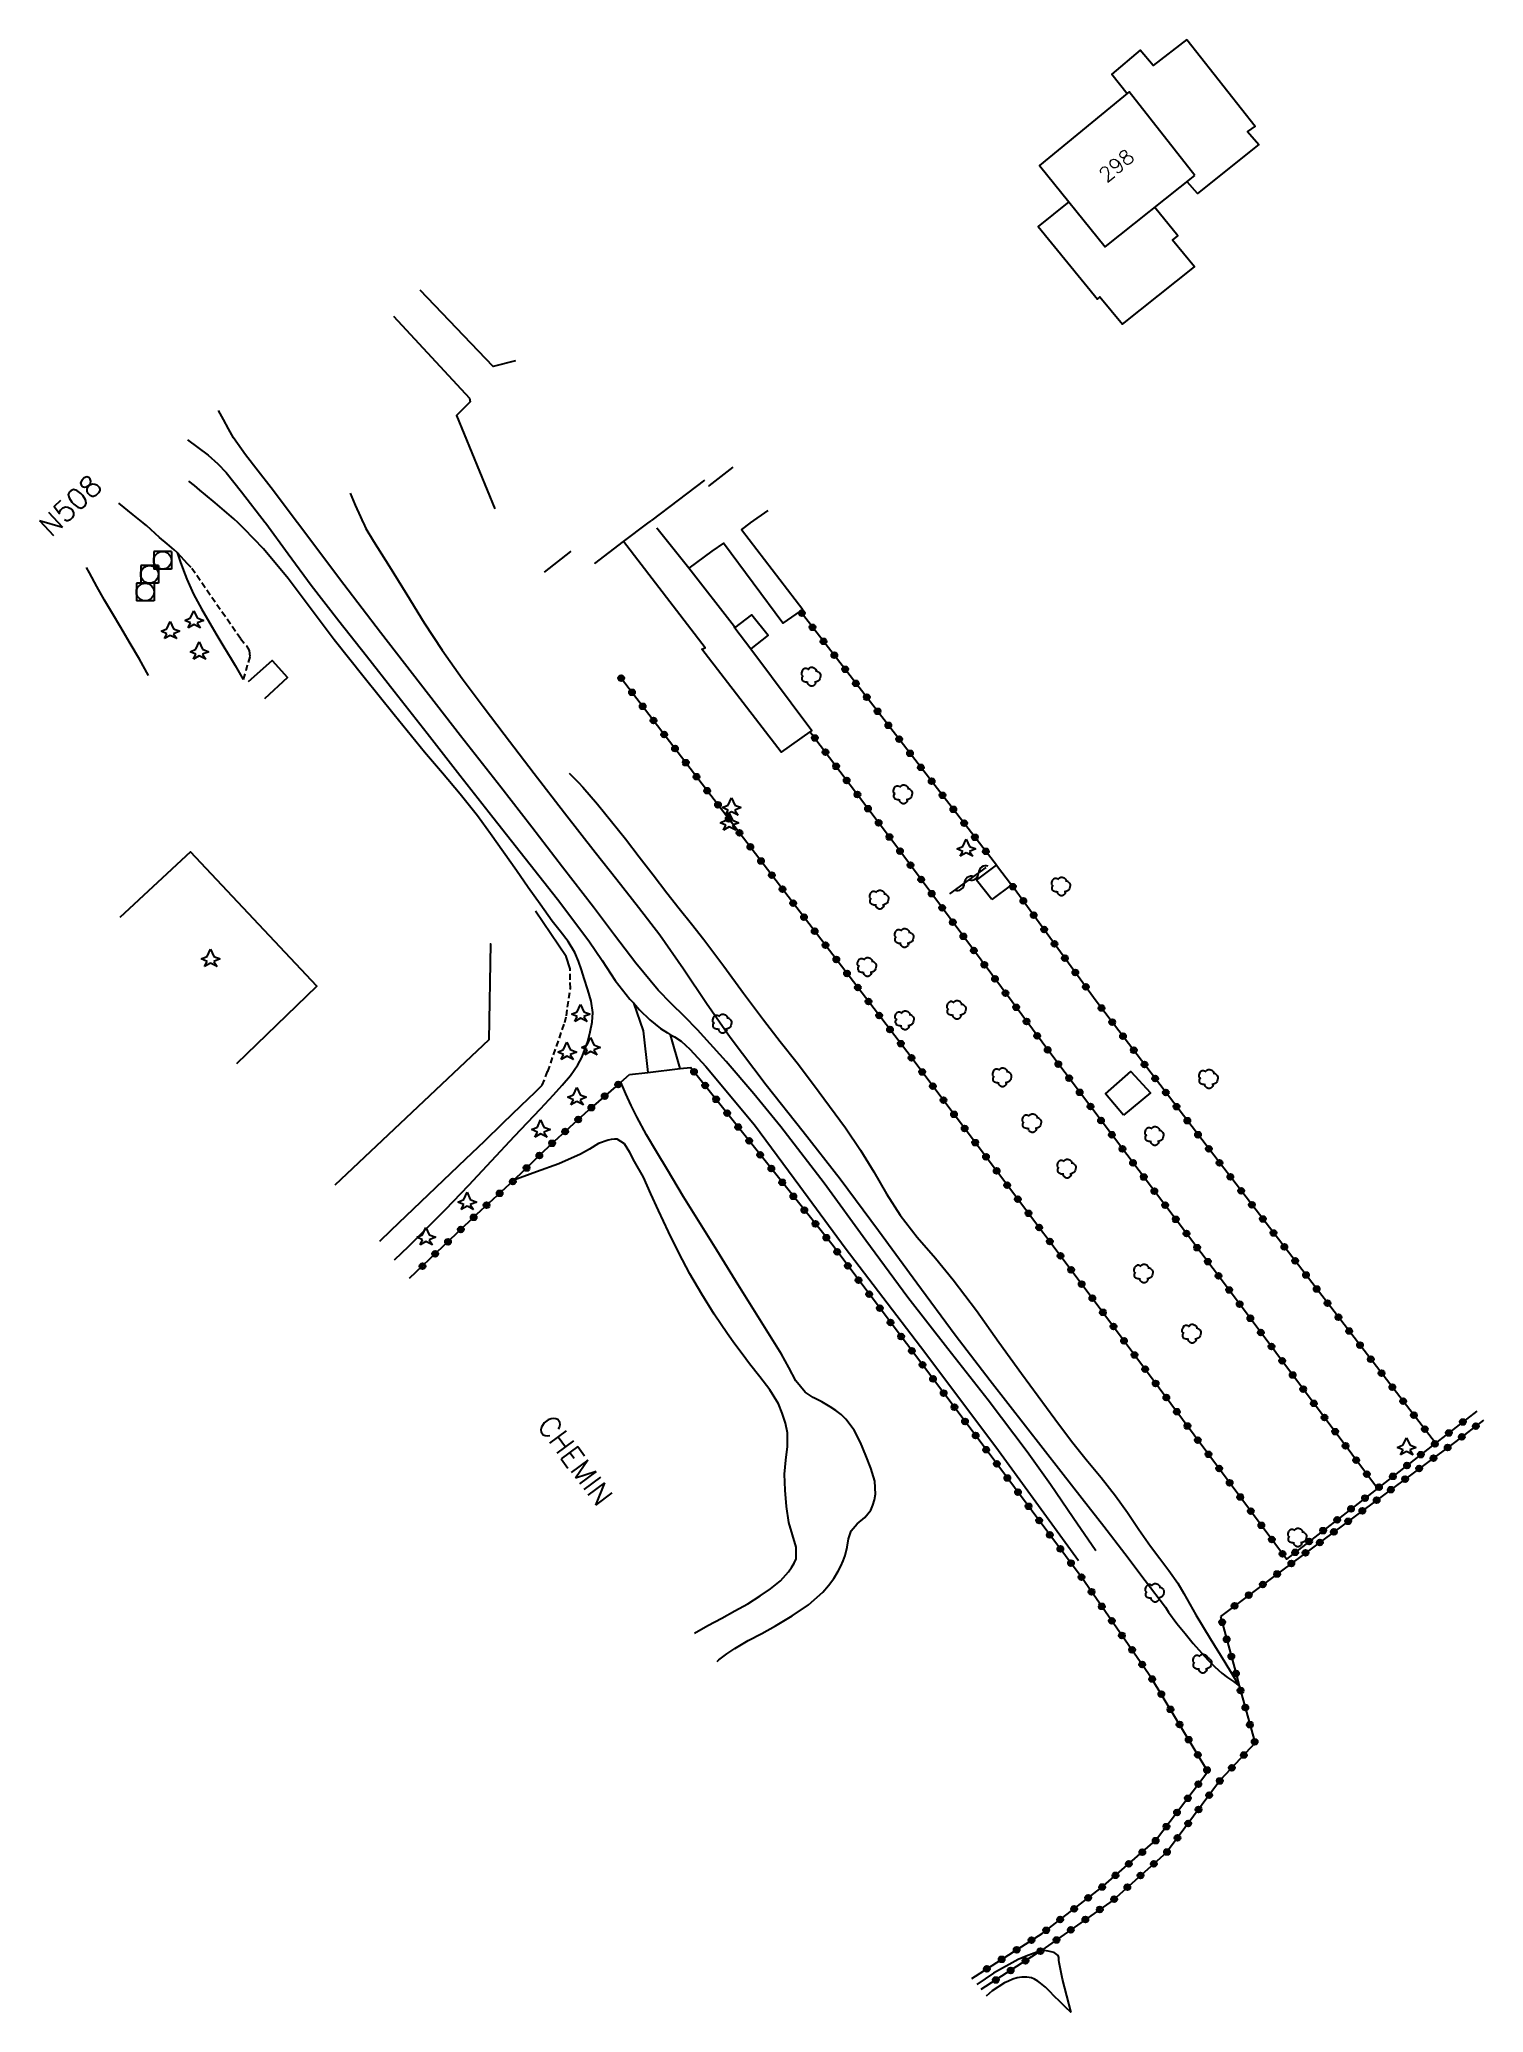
# Model space of a CAD drawing. Header units: millimetres. Extents: x 79010 to 79994, y 143000 to 143955.
# Drawn here: x 79010 to 79132.4, y 143044.7 to 143212 of the extents above; entities that cross this region are included whole.
import ezdxf
from ezdxf.enums import TextEntityAlignment as Align

# ---------------------------------------------------------------- set-up
doc = ezdxf.new("R2010")
doc.units = ezdxf.units.MM
doc.linetypes.add('DASHED', pattern=[0.75, 0.5, -0.25])
doc.layers.get('0').update_dxf_attribs({"linetype": 'CONTINUOUS'})
for name, color, linetype in [('W0017', 7, 'CONTINUOUS'), ('W0071', 7, 'CONTINUOUS'), ('W0100', 7, 'CONTINUOUS'), ('W0101', 7, 'CONTINUOUS'), ('W0104', 1, 'CONTINUOUS'), ('W0112', 1, 'DASHED'), ('W0211', 2, 'CONTINUOUS'), ('W0214', 2, 'CONTINUOUS'), ('W0300', 7, 'CONTINUOUS'), ('W0303', 7, 'CONTINUOUS'), ('W0310', 3, 'CONTINUOUS'), ('W0322', 7, 'CONTINUOUS'), ('W0323', 7, 'CONTINUOUS'), ('W0330', 7, 'CONTINUOUS'), ('W0420', 7, 'CONTINUOUS'), ('W0989', 7, 'CONTINUOUS'), ('W0990', 7, 'CONTINUOUS'), ('W0991', 7, 'CONTINUOUS')]:
    doc.layers.add(name, color=color, linetype=linetype)
doc.styles.get("Standard").update_dxf_attribs({"font": 'romans.shx', "width": 0.85})

msp = doc.modelspace()

# ---------------------------------------------------------------- texts
at = {"layer": 'W0989'}
msp.add_text('CHEMIN', height=1.75, rotation=306.5455, dxfattribs=at).set_placement((79055.41, 143091.52), align=Align.MIDDLE_CENTER)
at = {"layer": 'W0990'}
msp.add_text('N508', height=1.75, rotation=43.5844, dxfattribs=at).set_placement((79012.61, 143172.47), align=Align.MIDDLE_CENTER)
at = {"layer": 'W0991'}
msp.add_text('298', height=1.25, rotation=39.4523, dxfattribs=at).set_placement((79100.44, 143199.79))

# ---------------------------------------------------------------- blocks, each defined once
blk = doc.blocks.new('T303')
for p, q in [((-0.77, 0), (-0.28, 0.21)), ((-0.28, -0.21), (-0.77, 0)), ((-0.28, 0.21), (0, 0.83)), ((0, 0.83), (0.28, 0.21)), ((0.28, 0.21), (0.83, 0)), ((0.83, 0), (0.28, -0.21)), ((-0.49, -0.63), (-0.28, -0.21)), ((0, -0.35), (-0.49, -0.63)), ((0.56, -0.63), (0, -0.35)), ((0.28, -0.21), (0.56, -0.63))]:
    blk.add_line(p, q)
blk = doc.blocks.new('T300')
for p, q in [((-0.8, 0.51), (-0.86, 0.34)), ((-0.86, 0.34), (-0.86, 0.17)), ((-0.86, 0.17), (-0.74, 0.06)), ((-0.69, 0.63), (-0.8, 0.51)), ((-0.8, -0.06), (-0.74, 0.06)), ((-0.74, 0.06), (-0.69, 0.11)), ((-0.57, 0.69), (-0.69, 0.63)), ((-0.46, 0.69), (-0.57, 0.69)), ((-0.29, 0.63), (-0.46, 0.69)), ((-0.29, 0.63), (-0.17, 0.74)), ((-0.23, 0.57), (-0.29, 0.63)), ((-0.17, 0.74), (-0.06, 0.8)), ((-0.06, 0.8), (0.06, 0.8)), ((0.06, 0.8), (0.23, 0.74)), ((0.23, 0.74), (0.34, 0.63)), ((0.34, 0.63), (0.4, 0.51)), ((0.46, 0.46), (0.34, 0.46)), ((0.4, 0.51), (0.4, 0.46)), ((0.57, 0.4), (0.46, 0.46)), ((0.57, 0.4), (0.69, 0.29)), ((0.69, 0.29), (0.74, 0.17)), ((0.74, 0.06), (0.69, -0.17)), ((0.74, 0.17), (0.74, 0.06)), ((-0.8, -0.17), (-0.8, -0.06)), ((-0.8, -0.23), (-0.8, -0.17)), ((-0.74, -0.34), (-0.8, -0.23)), ((-0.69, -0.4), (-0.74, -0.34)), ((-0.51, -0.46), (-0.69, -0.4)), ((-0.4, -0.46), (-0.51, -0.46)), ((-0.4, -0.46), (-0.34, -0.46)), ((-0.34, -0.46), (-0.34, -0.4)), ((-0.34, -0.51), (-0.34, -0.46)), ((-0.29, -0.63), (-0.34, -0.51)), ((-0.17, -0.74), (-0.29, -0.63)), ((-0.06, -0.8), (-0.17, -0.74)), ((0.06, -0.8), (-0.06, -0.8)), ((0.17, -0.74), (0.06, -0.8)), ((0.23, -0.69), (0.17, -0.74)), ((0.29, -0.46), (0.23, -0.46)), ((0.29, -0.63), (0.23, -0.69)), ((0.46, -0.4), (0.29, -0.46)), ((0.34, -0.51), (0.29, -0.63)), ((0.34, -0.51), (0.34, -0.46)), ((0.57, -0.34), (0.46, -0.4)), ((0.63, -0.29), (0.57, -0.34)), ((0.69, -0.17), (0.63, -0.29))]:
    blk.add_line(p, q)
blk = doc.blocks.new('T420')
for p, q in [((0.75, 0.75), (-0.75, 0.75)), ((-0.75, 0.75), (-0.75, -0.75)), ((0.75, 0.75), (0.75, -0.75)), ((0.75, -0.75), (-0.75, -0.75))]:
    blk.add_line(p, q)
blk.add_ellipse((0, 0), major_axis=(-0.53, 0.53), ratio=1, start_param=3.926991, end_param=10.210176)
blk = doc.blocks.new('t310o')
at = {"color": 0, "linetype": 'Continuous'}
for centre, start, end in [((-0.5, 0.38), 216.8699, 323.1304), ((0.5, -0.37), 36.8699, 143.1303)]:
    blk.add_arc(centre, 0.625, start, end, dxfattribs=at)
blk = doc.blocks.new('t323o')
at = {"color": 0, "linetype": 'Continuous'}
for radius in [0.25, 0.15]:
    blk.add_circle((0, 0), radius, dxfattribs=at)
blk = doc.blocks.new('t322o')
at = {"color": 0, "linetype": 'Continuous'}
for radius in [0.25, 0.15]:
    blk.add_circle((0, 0), radius, dxfattribs=at)

# ---------------------------------------------------------------- linework, layer by layer
at = {"layer": 'W0017'}
for points in [[(79050.35, 143184.75), (79048.46, 143184.27), (79042.28, 143190.72)], [(79040.01, 143188.52), (79046.45, 143181.58), (79046.51, 143181.27), (79045.36, 143180.11), (79048.6, 143172.18)], [(79018.78, 143171), (79017.93, 143171.69), (79016.74, 143172.66)], [(79018.81, 143170.98), (79018.78, 143171)], [(79022.86, 143167.21), (79022.56, 143167.52), (79022.27, 143167.83), (79022.02, 143168.12), (79021.66, 143168.48), (79021.41, 143168.71), (79020.82, 143169.23), (79020.18, 143169.76), (79019.07, 143170.77), (79018.81, 143170.98)], [(79019.25, 143158.07), (79018.49, 143159.45), (79017.68, 143160.79), (79016.9, 143162.14), (79016.2, 143163.31), (79015.51, 143164.45), (79014.86, 143165.6), (79014.25, 143166.77), (79014, 143167.23)], [(79054.98, 143133.21), (79054.64, 143134.26), (79054.64, 143134.26), (79052.04, 143138.1)], [(79060.35, 143130.31), (79061.17, 143127.95), (79061.56, 143124.42)], [(79064.3, 143124.74), (79063.48, 143127.62)], [(79038.84, 143110.11), (79039.82, 143111.05), (79042.98, 143114.07), (79046.14, 143117.09), (79047.71, 143118.6), (79049.27, 143120.11), (79050.84, 143121.62), (79051.43, 143122.19), (79052.03, 143122.76), (79052.62, 143123.34)]]:
    msp.add_lwpolyline(points, dxfattribs=at)
at = {"layer": 'W0071'}
for points in [[(79031.88, 143171), (79029.63, 143173.98), (79028.54, 143175.38), (79027.45, 143176.77), (79026.45, 143178.22), (79026.01, 143178.98), (79025.59, 143179.76), (79025.17, 143180.54)], [(79022.54, 143178.04), (79023.42, 143177.38), (79024.31, 143176.73), (79025.13, 143176.01), (79025.83, 143175.26), (79026.48, 143174.45), (79027.12, 143173.64), (79029.14, 143171.03), (79029.16, 143171)], [(79029.16, 143171), (79029.18, 143170.98)], [(79029.18, 143170.98), (79031.08, 143168.37), (79033.04, 143165.72), (79035.37, 143162.71), (79037.71, 143159.72), (79040.06, 143156.74), (79042.85, 143153.18), (79045.64, 143149.62), (79048.43, 143146.06), (79051.17, 143142.59), (79053.9, 143139.11), (79056.56, 143135.58), (79057.69, 143133.9), (79058.81, 143132.21), (79060.05, 143130.62), (79060.35, 143130.31), (79060.87, 143129.74), (79061.73, 143128.89), (79062.65, 143128.13), (79063.22, 143127.77), (79063.48, 143127.62), (79063.82, 143127.43), (79064.39, 143127.06), (79065.13, 143126.4), (79065.8, 143125.66), (79066.47, 143124.91), (79070.62, 143119.98), (79074.46, 143114.77), (79078.28, 143109.56), (79081.48, 143105.37), (79084.68, 143101.19), (79087.85, 143096.98), (79091.28, 143092.36), (79094.68, 143087.71), (79098.08, 143083.06)], [(79031.9, 143170.98), (79031.88, 143171)], [(79099.54, 143083.87), (79097.62, 143086.67), (79095.69, 143089.48), (79093.73, 143092.26), (79090.41, 143096.65), (79087, 143100.98), (79083.61, 143105.33), (79080.05, 143110.17), (79076.52, 143115.04), (79072.85, 143119.8), (79070.55, 143122.6), (79068.21, 143125.35), (79065.78, 143128.02), (79064.67, 143129.15), (79063.54, 143130.26), (79062.44, 143131.4), (79060.54, 143133.68), (79058.74, 143136.06), (79056.95, 143138.44), (79054.33, 143141.82), (79051.72, 143145.21), (79049.1, 143148.59), (79045.7, 143152.96), (79042.3, 143157.33), (79038.92, 143161.71), (79035.81, 143165.79), (79032.72, 143169.89), (79031.9, 143170.98)]]:
    msp.add_lwpolyline(points, dxfattribs=at)
at = {"layer": 'W0100', "flags": 128}
msp.add_lwpolyline([(79107.94, 143200.44), (79102.36, 143207.54), (79094.77, 143201.3), (79100.34, 143194.39), (79107.94, 143200.44)], dxfattribs=at)
at = {"layer": 'W0101'}
for points in [[(79068.78, 143175.73), (79066.73, 143174.14), (79066.73, 143174.14), (79066.73, 143174.14)], [(79066.36, 143174.63), (79061.9, 143171.23), (79061.84, 143171.19)], [(79057.06, 143167.56), (79057.06, 143167.56), (79057.06, 143167.56), (79059.51, 143169.42), (79061.56, 143170.98), (79061.84, 143171.19)], [(79026.73, 143125.19), (79033.52, 143131.73), (79022.8, 143143.12), (79016.81, 143137.54)], [(79048.23, 143135.31), (79048.23, 143135.31), (79048.23, 143135.31), (79048.23, 143135.31), (79048.23, 143135.31), (79048.23, 143135.31), (79048.23, 143135.31), (79048.08, 143127.17), (79035.04, 143114.85)]]:
    msp.add_lwpolyline(points, dxfattribs=at)
at = {"layer": 'W0104'}
for points in [[(79107.25, 143211.98), (79104.4, 143209.78), (79103.31, 143211.06), (79100.89, 143209.05), (79102.19, 143207.4)], [(79107.25, 143211.98), (79113.05, 143204.63), (79112.39, 143204.17), (79113.35, 143203.09), (79108.17, 143198.93), (79107.28, 143199.92)], [(79097.25, 143198.23), (79094.64, 143196.13), (79099.68, 143189.98), (79099.89, 143190.17), (79101.81, 143187.86), (79107.91, 143192.72), (79106.04, 143194.96), (79106.49, 143195.34), (79104.54, 143197.73)], [(79071.73, 143172.06), (79070.25, 143171)], [(79068.95, 143162.11), (79068.9, 143162.18), (79065.04, 143167.17), (79062.33, 143170.55), (79062.33, 143170.55)], [(79069.5, 143170.45), (79069.5, 143170.45), (79069.5, 143170.45), (79074.7, 143163.67), (79074.48, 143163.52), (79073.02, 143162.51), (79067.99, 143169.28), (79067, 143168.6), (79065.04, 143167.17)], [(79070.25, 143171), (79070.21, 143170.98), (79069.5, 143170.45)], [(79055, 143168.58), (79055, 143168.58), (79055, 143168.58), (79052.77, 143166.82)], [(79070.29, 143160.33), (79075.46, 143153.4), (79075.31, 143153.3), (79072.88, 143151.56), (79066.13, 143160.3), (79066.42, 143160.41), (79059.51, 143169.42)], [(79068.95, 143162.11), (79070.39, 143163.21), (79071.77, 143161.48), (79070.29, 143160.33)], [(79068.95, 143162.11), (79070.29, 143160.33)], [(79027.71, 143157.56), (79029.72, 143159.35), (79031.02, 143157.91), (79029.07, 143156.1)]]:
    msp.add_lwpolyline(points, dxfattribs=at)
for points in [[(79090.73, 143139.07), (79089.43, 143140.73), (79091.13, 143141.98), (79092.4, 143140.33)], [(79101.88, 143120.79), (79100.36, 143122.6), (79102.5, 143124.5), (79104.17, 143122.69)]]:
    msp.add_lwpolyline(points, close=True, dxfattribs=at)
at = {"layer": 'W0112'}
for points in [[(79027.04, 143161.19), (79022.86, 143167.21)], [(79027.04, 143161.19), (79027.54, 143160.58), (79027.77, 143160.18), (79027.82, 143159.66), (79027.27, 143157.72)], [(79052.62, 143123.34), (79053.07, 143124.49), (79053.09, 143124.49), (79054.52, 143128.65), (79054.66, 143129.22), (79055, 143131.53), (79054.98, 143133.21)]]:
    msp.add_lwpolyline(points, dxfattribs=at)
at = {"layer": 'W0211'}
for points in [[(79026.83, 143171), (79026.48, 143171.34), (79025.69, 143172.03), (79024.88, 143172.71), (79024.06, 143173.38), (79023.6, 143173.77), (79023.13, 143174.16), (79022.67, 143174.55)], [(79036.34, 143173.51), (79036.77, 143172.51), (79037.2, 143171.51), (79037.44, 143171)], [(79026.86, 143170.98), (79026.83, 143171)], [(79040.1, 143108.54), (79041.32, 143109.7), (79044.42, 143112.79), (79046.38, 143114.85), (79048.32, 143116.94), (79050.26, 143119.03), (79051.37, 143120.18), (79052.48, 143121.34), (79053.56, 143122.53), (79054.3, 143123.34), (79055.02, 143124.17), (79055.64, 143125.06), (79055.96, 143125.69), (79056.24, 143126.36), (79056.47, 143127.04), (79056.69, 143127.85), (79056.85, 143128.67), (79056.9, 143129.5), (79056.76, 143130.47), (79056.48, 143131.43), (79056.16, 143132.38), (79055.93, 143133.12), (79055.68, 143133.86), (79055.38, 143134.58), (79054.81, 143135.51), (79054.13, 143136.38), (79053.45, 143137.25), (79052.44, 143138.68), (79051.43, 143140.1), (79050.42, 143141.53), (79049.33, 143143.09), (79048.24, 143144.64), (79047.12, 143146.17), (79045.66, 143148), (79044.15, 143149.79), (79042.65, 143151.58), (79040.07, 143154.74), (79037.52, 143157.91), (79034.99, 143161.1), (79033.02, 143163.69), (79031.07, 143166.3), (79028.99, 143168.79), (79028.17, 143169.66), (79027.34, 143170.51), (79026.86, 143170.98)], [(79037.44, 143171), (79037.46, 143170.98)], [(79037.46, 143170.98), (79037.67, 143170.53), (79038.3, 143169.44), (79038.99, 143168.38), (79039.68, 143167.31), (79041.14, 143164.93), (79042.6, 143162.54), (79044.13, 143160.2), (79045.84, 143157.8), (79047.61, 143155.45), (79049.39, 143153.1), (79051.94, 143149.75), (79054.51, 143146.42), (79057.09, 143143.1), (79058.93, 143140.77), (79060.78, 143138.44), (79062.58, 143136.08), (79064.6, 143133.21), (79066.54, 143130.3), (79068.54, 143127.42), (79071.6, 143123.38), (79074.74, 143119.41), (79077.86, 143115.41), (79081.13, 143111.02), (79084.36, 143106.59), (79087.62, 143102.19), (79090.59, 143098.32), (79093.58, 143094.47), (79096.58, 143090.62), (79098.39, 143088.3), (79100.21, 143085.97), (79102.01, 143083.64), (79103.73, 143081.36), (79105.43, 143079.08), (79105.71, 143078.68)], [(79021.66, 143168.48), (79021.94, 143167.74), (79022.2, 143166.98), (79022.48, 143166.22), (79023.07, 143164.95), (79023.74, 143163.72), (79024.43, 143162.51), (79025.03, 143161.49), (79025.64, 143160.49), (79026.24, 143159.48), (79026.59, 143158.9), (79026.93, 143158.31), (79027.27, 143157.72)], [(79067.45, 143074.5), (79067.58, 143074.64), (79068.25, 143075.13), (79068.94, 143075.59), (79070.06, 143076.27), (79071.24, 143076.86), (79072.39, 143077.5), (79073.8, 143078.36), (79075.18, 143079.28), (79076.4, 143080.37), (79076.88, 143080.92), (79077.32, 143081.52), (79077.71, 143082.14), (79077.93, 143082.57), (79078.12, 143083.01), (79078.29, 143083.46), (79078.46, 143084.17), (79078.58, 143084.89), (79078.8, 143085.56), (79079.32, 143086.16), (79079.97, 143086.7), (79080.48, 143087.31), (79080.65, 143087.74), (79080.78, 143088.2), (79080.86, 143088.66), (79080.8, 143089.76), (79080.46, 143090.87), (79080.03, 143091.95), (79079.59, 143093.05), (79079.06, 143094.11), (79078.36, 143095.04), (79077.95, 143095.42), (79077.5, 143095.76), (79077.03, 143096.08), (79076.32, 143096.49), (79075.57, 143096.87), (79074.9, 143097.32), (79074.12, 143098.27), (79073.51, 143099.4), (79072.9, 143100.53), (79071.06, 143103.47), (79069.23, 143106.41), (79067.41, 143109.36), (79066, 143111.62), (79064.6, 143113.88), (79063.22, 143116.16), (79062.33, 143117.65), (79061.44, 143119.14), (79060.62, 143120.66), (79060.15, 143121.63), (79059.71, 143122.61), (79059.27, 143123.59)], [(79105.71, 143078.68), (79106.4, 143077.71), (79107.1, 143076.86), (79107.8, 143076.02), (79108.52, 143075.2), (79109.06, 143074.61), (79109.62, 143074.04), (79110.21, 143073.5), (79110.69, 143073.13), (79111.2, 143072.78), (79111.7, 143072.43)], [(79097.45, 143044.73), (79097.09, 143046.14), (79096.72, 143047.55), (79096.43, 143048.97), (79096.41, 143049.18), (79096.39, 143049.39), (79096.34, 143049.58), (79096, 143049.82), (79095.49, 143049.92), (79094.97, 143050.01), (79094.3, 143049.76), (79093.62, 143049.5), (79092.95, 143049.23), (79090.86, 143048.08), (79089.46, 143047.1)]]:
    msp.add_lwpolyline(points, dxfattribs=at)
at = {"layer": 'W0214'}
for points in [[(79054.91, 143149.79), (79055.29, 143149.39), (79055.68, 143148.99), (79056.06, 143148.59), (79057.3, 143147.17), (79058.49, 143145.7), (79059.66, 143144.21), (79060.84, 143142.7), (79062.01, 143141.17), (79063.18, 143139.64), (79064.23, 143138.32), (79065.27, 143137.01), (79066.31, 143135.68), (79068.01, 143133.42), (79069.68, 143131.14), (79071.37, 143128.87), (79072.78, 143127.05), (79074.21, 143125.23), (79075.6, 143123.4), (79076.97, 143121.57), (79078.31, 143119.72), (79079.6, 143117.84), (79080.72, 143116), (79081.79, 143114.13), (79082.94, 143112.32), (79084.39, 143110.46), (79085.94, 143108.67), (79087.45, 143106.85), (79089.42, 143104.23), (79091.32, 143101.56), (79093.23, 143098.9), (79094.64, 143096.98), (79096.05, 143095.05), (79097.49, 143093.15), (79098.73, 143091.61), (79099.99, 143090.09), (79101.2, 143088.53), (79102.21, 143087.11), (79103.18, 143085.68), (79104.17, 143084.25), (79104.95, 143083.22), (79105.73, 143082.19), (79106.48, 143081.14), (79107.01, 143080.25), (79107.51, 143079.35), (79108.02, 143078.45), (79109.23, 143076.43), (79110.46, 143074.43), (79111.7, 143072.43)], [(79065.53, 143076.89), (79066.66, 143077.53), (79067.84, 143078.17), (79068.94, 143078.78), (79070.04, 143079.38), (79071.1, 143080.04), (79071.97, 143080.66), (79072.8, 143081.33), (79073.5, 143082.1), (79073.75, 143082.45), (79073.97, 143082.81), (79074.13, 143083.18), (79074.15, 143084.17), (79073.82, 143085.21), (79073.52, 143086.27), (79073.33, 143087.63), (79073.2, 143089.01), (79073.15, 143090.38), (79073.26, 143091.55), (79073.41, 143092.71), (79073.41, 143093.86), (79073.23, 143094.7), (79072.96, 143095.53), (79072.63, 143096.33), (79071.92, 143097.51), (79071.05, 143098.61), (79070.18, 143099.71), (79069.55, 143100.56), (79068.93, 143101.4), (79068.32, 143102.26), (79067.2, 143103.92), (79066.13, 143105.62), (79065.12, 143107.36), (79064.19, 143109.12), (79063.32, 143110.91), (79062.46, 143112.71), (79061.82, 143114.12), (79061.19, 143115.54), (79060.44, 143116.88), (79060.03, 143117.64), (79059.58, 143118.37), (79058.98, 143118.76), (79058.73, 143118.77), (79058.45, 143118.74), (79058.19, 143118.69), (79057.38, 143118.39), (79056.63, 143117.92), (79055.87, 143117.48), (79054.02, 143116.68), (79052.12, 143115.98), (79050.22, 143115.28)], [(79097.45, 143044.73), (79096.97, 143045.2), (79096.49, 143045.67), (79096.01, 143046.13), (79095.63, 143046.51), (79095.26, 143046.89), (79094.85, 143047.22), (79094.61, 143047.39), (79094.35, 143047.55), (79094.09, 143047.67), (79093.7, 143047.73), (79093.28, 143047.72), (79092.88, 143047.66), (79092.51, 143047.56), (79092.15, 143047.4), (79091.8, 143047.24), (79090.75, 143046.57), (79090.24, 143046.13)]]:
    msp.add_lwpolyline(points, dxfattribs=at)
at = {"layer": 'W0310'}
msp.add_lwpolyline([(79087.17, 143139.55), (79090.24, 143141.78)], dxfattribs=at)
at = {"layer": 'W0322'}
msp.add_lwpolyline([(79059.27, 143123.59), (79056.55, 143121.23), (79053.32, 143118.29), (79050.22, 143115.28)], dxfattribs=at)
at = {"layer": 'W0323'}
for points in [[(79091.13, 143141.98), (79074.48, 143163.52)], [(79131.83, 143095.71), (79128.34, 143092.99), (79123.41, 143089.16), (79115.7, 143083.17), (79099.07, 143105.52), (79083.51, 143126.2), (79059.26, 143157.89), (79059.26, 143157.89)], [(79123.41, 143089.16), (79110.53, 143106.39), (79095.88, 143125.77), (79082.92, 143143.21), (79075.31, 143153.3)], [(79099.57, 143130.47), (79092.4, 143140.33)], [(79128.34, 143092.99), (79109.25, 143117.76), (79099.57, 143130.47)], [(79059.27, 143123.59), (79060, 143124.24)], [(79089.03, 143047.63), (79094.99, 143051.43), (79099.99, 143055.3), (79104.61, 143059.3), (79109.04, 143065.16), (79104.27, 143073.08), (79098.38, 143081.56), (79089.82, 143093.02), (79077.15, 143109.85), (79065.19, 143124.85)], [(79041.37, 143106.97), (79047.08, 143112.4), (79050.22, 143115.28)], [(79132.4, 143094.94), (79130.05, 143093.13), (79114.4, 143081.53), (79110.1, 143078.3)], [(79110.1, 143078.3), (79111.29, 143073.94), (79111.7, 143072.43), (79113.01, 143067.66), (79113.03, 143067.58), (79110.11, 143064.46), (79105.54, 143058.3), (79101, 143054.27), (79094.97, 143050.01)], [(79094.97, 143050.01), (79089.8, 143046.67)]]:
    msp.add_lwpolyline(points, dxfattribs=at)
at = {"layer": 'W0330'}
msp.add_lwpolyline([(79060, 143124.24), (79061.56, 143124.42), (79064.3, 143124.74), (79065.19, 143124.85)], dxfattribs=at)

# ---------------------------------------------------------------- block references
at = {"layer": 'W0300'}
for p in [(79075.45, 143157.96), (79083.23, 143147.99), (79096.63, 143140.18), (79081.22, 143139.07), (79083.33, 143135.82), (79080.18, 143133.36), (79087.77, 143129.73), (79067.91, 143128.55), (79083.37, 143128.84), (79091.63, 143124), (79109.13, 143123.86), (79094.16, 143120.12), (79104.54, 143119.03), (79097.11, 143116.27), (79103.62, 143107.38), (79107.7, 143102.27), (79116.66, 143085), (79104.57, 143080.31), (79108.61, 143074.31)]:
    msp.add_blockref('T300', p, dxfattribs=at)
at = {"layer": 'W0303'}
for p in [(79023.09, 143162.73), (79021.08, 143161.82), (79023.54, 143160.08), (79068.65, 143146.87), (79068.46, 143145.58), (79088.54, 143143.37), (79024.49, 143134.04), (79055.86, 143129.36), (79054.71, 143126.15), (79056.71, 143126.54), (79055.54, 143122.31), (79052.48, 143119.57), (79046.24, 143113.43), (79042.76, 143110.45), (79125.86, 143092.63)]:
    msp.add_blockref('T303', p, dxfattribs=at)
at = {"layer": 'W0310', "rotation": 35.96291621595564}
for p in [(79089.6, 143141.32), (79088.39, 143140.44)]:
    msp.add_blockref('t310o', p, dxfattribs=at)
at = {"layer": 'W0322'}
for p, rotation in [((79059.05, 143123.4), 220.9119781583909), ((79056.78, 143121.43), 220.9119781583909), ((79057.91, 143122.41), 220.9119781583909), ((79055.67, 143120.43), 222.2922076420911), ((79053.45, 143118.41), 222.2922076420911), ((79054.56, 143119.42), 222.2922076420911), ((79051.29, 143116.32), 224.2038862454107), ((79052.37, 143117.37), 224.2038862454107)]:
    msp.add_blockref('t322o', p, dxfattribs=dict(at, rotation=rotation))
at = {"layer": 'W0323'}
for p, rotation in [((79074.62, 143163.34), 127.7024148626276), ((79075.53, 143162.15), 127.7024148626276), ((79076.45, 143160.96), 127.7024148626276), ((79077.37, 143159.78), 127.7024148626276), ((79078.29, 143158.59), 127.7024148626276), ((79059.31, 143157.83), 127.4177571324856), ((79060.22, 143156.64), 127.4177571324856), ((79079.2, 143157.4), 127.7024148626276), ((79061.13, 143155.45), 127.4177571324856), ((79080.12, 143156.22), 127.7024148626276), ((79081.04, 143155.03), 127.7024148626276), ((79062.04, 143154.26), 127.4177571324856), ((79081.95, 143153.84), 127.7024148626276), ((79062.95, 143153.07), 127.4177571324856), ((79063.87, 143151.87), 127.4177571324856), ((79075.72, 143152.77), 127.0059918780972), ((79076.62, 143151.57), 127.0059918780972), ((79082.87, 143152.66), 127.7024148626276), ((79083.79, 143151.47), 127.7024148626276), ((79064.78, 143150.68), 127.4177571324856), ((79077.52, 143150.37), 127.0059918780972), ((79084.71, 143150.28), 127.7024148626276), ((79065.69, 143149.49), 127.4177571324856), ((79066.6, 143148.3), 127.4177571324856), ((79078.42, 143149.17), 127.0059918780972), ((79085.62, 143149.1), 127.7024148626276), ((79067.51, 143147.11), 127.4177571324856), ((79079.33, 143147.98), 127.0059918780972), ((79080.23, 143146.78), 127.0059918780972), ((79086.54, 143147.91), 127.7024148626276), ((79087.46, 143146.72), 127.7024148626276), ((79068.42, 143145.92), 127.4177571324856), ((79069.33, 143144.73), 127.4177571324856), ((79081.13, 143145.58), 127.0059918780972), ((79088.38, 143145.54), 127.7024148626276), ((79070.25, 143143.54), 127.4177571324856), ((79082.04, 143144.38), 127.0059918780972), ((79082.94, 143143.18), 126.6084048936277), ((79089.29, 143144.35), 127.7024148626276), ((79090.21, 143143.16), 127.7024148626276), ((79071.16, 143142.34), 127.4177571324856), ((79083.83, 143141.98), 126.6084048936277), ((79072.07, 143141.15), 127.4177571324856), ((79072.98, 143139.96), 127.4177571324856), ((79084.73, 143140.78), 126.6084048936277), ((79092.51, 143140.17), 126.040848891224), ((79073.89, 143138.77), 127.4177571324856), ((79085.62, 143139.57), 126.6084048936277), ((79086.52, 143138.37), 126.6084048936277), ((79093.39, 143138.96), 126.040848891224), ((79074.8, 143137.58), 127.4177571324856), ((79075.71, 143136.39), 127.4177571324856), ((79087.41, 143137.16), 126.6084048936277), ((79094.27, 143137.75), 126.040848891224), ((79095.16, 143136.53), 126.040848891224), ((79076.63, 143135.2), 127.4177571324856), ((79088.31, 143135.96), 126.6084048936277), ((79089.2, 143134.76), 126.6084048936277), ((79096.04, 143135.32), 126.040848891224), ((79077.54, 143134), 127.4177571324856), ((79090.09, 143133.55), 126.6084048936277), ((79096.92, 143134.11), 126.040848891224), ((79078.45, 143132.81), 127.4177571324856), ((79079.36, 143131.62), 127.4177571324856), ((79090.99, 143132.35), 126.6084048936277), ((79097.8, 143132.89), 126.040848891224), ((79098.69, 143131.68), 126.040848891224), ((79080.27, 143130.43), 127.4177571324856), ((79091.88, 143131.14), 126.6084048936277), ((79092.78, 143129.94), 126.6084048936277), ((79100.02, 143129.88), 127.2972935581694), ((79081.18, 143129.24), 127.4177571324856), ((79082.09, 143128.05), 127.4177571324856), ((79093.67, 143128.73), 126.6084048936277), ((79100.93, 143128.68), 127.2972935581694), ((79083.01, 143126.86), 127.4177571324856), ((79094.57, 143127.53), 126.6084048936277), ((79101.84, 143127.49), 127.2972935581694), ((79083.91, 143125.66), 126.954477131746), ((79095.46, 143126.33), 126.6084048936277), ((79096.36, 143125.13), 127.0982529419841), ((79102.75, 143126.3), 127.2972935581694), ((79103.66, 143125.1), 127.2972935581694), ((79065.48, 143124.48), 128.5604644512185), ((79066.42, 143123.31), 128.5604644512185), ((79084.82, 143124.46), 126.954477131746), ((79085.72, 143123.26), 126.954477131746), ((79097.27, 143123.93), 127.0982529419841), ((79104.57, 143123.91), 127.2972935581694), ((79067.35, 143122.14), 128.5604644512185), ((79086.62, 143122.07), 126.954477131746), ((79098.17, 143122.73), 127.0982529419841), ((79099.08, 143121.54), 127.0982529419841), ((79105.47, 143122.72), 127.2972935581694), ((79106.38, 143121.52), 127.2972935581694), ((79068.29, 143120.96), 128.5604644512185), ((79069.22, 143119.79), 128.5604644512185), ((79087.52, 143120.87), 126.954477131746), ((79088.42, 143119.67), 126.954477131746), ((79099.98, 143120.34), 127.0982529419841), ((79107.29, 143120.33), 127.2972935581694), ((79070.16, 143118.62), 128.5604644512185), ((79089.32, 143118.47), 126.954477131746), ((79100.89, 143119.14), 127.0982529419841), ((79108.2, 143119.14), 127.2972935581694), ((79071.09, 143117.44), 128.5604644512185), ((79090.23, 143117.27), 126.954477131746), ((79101.79, 143117.95), 127.0982529419841), ((79102.69, 143116.75), 127.0982529419841), ((79109.11, 143117.94), 127.2972935581694), ((79110.02, 143116.76), 127.6139568487428), ((79050.12, 143115.18), 42.5038276887824), ((79072.03, 143116.27), 128.5604644512185), ((79072.96, 143115.1), 128.5604644512185), ((79091.13, 143116.07), 126.954477131746), ((79092.03, 143114.87), 126.954477131746), ((79103.6, 143115.56), 127.0982529419841), ((79110.94, 143115.57), 127.6139568487428), ((79047.9, 143113.16), 42.5038276887824), ((79049.01, 143114.17), 42.5038276887824), ((79073.9, 143113.92), 128.5604644512185), ((79092.93, 143113.68), 126.954477131746), ((79104.5, 143114.36), 127.0982529419841), ((79105.41, 143113.16), 127.0982529419841), ((79111.86, 143114.38), 127.6139568487428), ((79112.77, 143113.19), 127.6139568487428), ((79046.8, 143112.14), 43.56542366453846), ((79074.83, 143112.75), 128.5604644512185), ((79075.77, 143111.58), 128.5604644512185), ((79093.83, 143112.48), 126.954477131746), ((79094.73, 143111.28), 126.954477131746), ((79106.31, 143111.97), 127.0982529419841), ((79113.69, 143112), 127.6139568487428), ((79044.63, 143110.07), 43.56542366453846), ((79045.72, 143111.1), 43.56542366453846), ((79076.7, 143110.41), 128.5604644512185), ((79095.64, 143110.08), 126.954477131746), ((79107.22, 143110.77), 127.0982529419841), ((79114.6, 143110.81), 127.6139568487428), ((79115.52, 143109.63), 127.6139568487428), ((79042.46, 143108), 43.56542366453846), ((79043.54, 143109.04), 43.56542366453846), ((79077.62, 143109.22), 126.9852683464267), ((79078.52, 143108.02), 126.9852683464267), ((79096.54, 143108.88), 126.954477131746), ((79108.12, 143109.57), 127.0982529419841), ((79109.03, 143108.38), 127.0982529419841), ((79116.43, 143108.44), 127.6139568487428), ((79079.42, 143106.82), 126.9852683464267), ((79097.44, 143107.68), 126.954477131746), ((79098.34, 143106.48), 126.954477131746), ((79109.93, 143107.18), 127.0982529419841), ((79117.35, 143107.25), 127.6139568487428), ((79080.33, 143105.63), 126.9852683464267), ((79099.24, 143105.28), 126.6444819620692), ((79110.84, 143105.98), 126.7724242330888), ((79111.73, 143104.78), 126.7724242330888), ((79118.26, 143106.06), 127.6139568487428), ((79119.18, 143104.87), 127.6139568487428), ((79081.23, 143104.43), 126.9852683464267), ((79082.13, 143103.23), 126.9852683464267), ((79100.14, 143104.08), 126.6444819620692), ((79112.63, 143103.58), 126.7724242330888), ((79120.1, 143103.68), 127.6139568487428), ((79083.03, 143102.03), 126.9852683464267), ((79101.03, 143102.88), 126.6444819620692), ((79101.93, 143101.67), 126.6444819620692), ((79113.53, 143102.38), 126.7724242330888), ((79121.01, 143102.5), 127.6139568487428), ((79121.93, 143101.31), 127.6139568487428), ((79083.94, 143100.83), 126.9852683464267), ((79084.84, 143099.63), 126.9852683464267), ((79102.82, 143100.47), 126.6444819620692), ((79114.43, 143101.18), 126.7724242330888), ((79115.33, 143099.97), 126.7724242330888), ((79122.84, 143100.12), 127.6139568487428), ((79085.74, 143098.44), 126.9852683464267), ((79103.72, 143099.27), 126.6444819620692), ((79104.61, 143098.06), 126.6444819620692), ((79116.22, 143098.77), 126.7724242330888), ((79123.76, 143098.93), 127.6139568487428), ((79086.64, 143097.24), 126.9852683464267), ((79105.51, 143096.86), 126.6444819620692), ((79117.12, 143097.57), 126.7724242330888), ((79118.02, 143096.37), 126.7724242330888), ((79124.67, 143097.74), 127.6139568487428), ((79125.59, 143096.56), 127.6139568487428), ((79087.55, 143096.04), 126.9852683464267), ((79088.45, 143094.84), 126.9852683464267), ((79106.4, 143095.66), 126.6444819620692), ((79118.92, 143095.17), 126.7724242330888), ((79126.5, 143095.37), 127.6139568487428), ((79130.64, 143094.79), 217.8500047263396), ((79089.35, 143093.64), 126.9852683464267), ((79107.3, 143094.45), 126.6444819620692), ((79108.19, 143093.25), 126.6444819620692), ((79119.82, 143093.97), 126.7724242330888), ((79127.42, 143094.18), 127.6139568487428), ((79128.28, 143092.94), 217.8540498635065), ((79129.46, 143093.86), 217.8500047263396), ((79130.56, 143093.53), 217.4904471641465), ((79131.75, 143094.44), 217.4904471641465), ((79090.25, 143092.44), 126.7409687459017), ((79091.15, 143091.24), 126.7409687459017), ((79109.09, 143092.05), 126.6444819620692), ((79120.71, 143092.77), 126.7724242330888), ((79121.61, 143091.56), 126.7724242330888), ((79127.09, 143092.02), 217.8540498635065), ((79128.16, 143091.73), 216.5494186168764), ((79129.36, 143092.62), 216.5494186168764), ((79092.04, 143090.04), 126.7409687459017), ((79109.99, 143090.84), 126.6444819620692), ((79110.88, 143089.64), 126.6444819620692), ((79122.51, 143090.36), 126.7724242330888), ((79124.72, 143090.18), 217.8540498635065), ((79125.75, 143089.94), 216.5494186168764), ((79125.91, 143091.1), 217.8540498635065), ((79126.95, 143090.84), 216.5494186168764), ((79092.94, 143088.84), 126.7409687459017), ((79111.78, 143088.43), 126.6444819620692), ((79122.35, 143088.34), 217.8600646171264), ((79123.34, 143088.16), 216.5494186168764), ((79123.54, 143089.26), 217.8540498635065), ((79124.54, 143089.05), 216.5494186168764), ((79093.84, 143087.64), 126.7409687459017), ((79094.74, 143086.43), 126.7409687459017), ((79112.67, 143087.23), 126.6444819620692), ((79119.99, 143086.5), 217.8600646171264), ((79120.93, 143086.37), 216.5494186168764), ((79121.17, 143087.42), 217.8600646171264), ((79122.13, 143087.26), 216.5494186168764), ((79095.63, 143085.23), 126.7409687459017), ((79113.57, 143086.03), 126.6444819620692), ((79114.46, 143084.82), 126.6444819620692), ((79117.62, 143084.66), 217.8600646171264), ((79118.52, 143084.58), 216.5494186168764), ((79118.8, 143085.58), 217.8600646171264), ((79119.72, 143085.48), 216.5494186168764), ((79096.53, 143084.03), 126.7409687459017), ((79115.36, 143083.62), 126.6444819620692), ((79116.43, 143083.74), 217.8600646171264), ((79117.31, 143083.69), 216.5494186168764), ((79097.43, 143082.83), 126.7409687459017), ((79098.33, 143081.63), 126.7409687459017), ((79114.9, 143081.9), 216.5494186168764), ((79116.11, 143082.8), 216.5494186168764), ((79099.18, 143080.4), 124.8147878066917), ((79112.5, 143080.11), 216.8997747631424), ((79113.7, 143081.01), 216.8997747631424), ((79100.04, 143079.16), 124.8147878066917), ((79100.9, 143077.93), 124.8147878066917), ((79111.3, 143079.21), 216.8997747631424), ((79101.75, 143076.7), 124.8147878066917), ((79110.24, 143077.81), 285.1739522379825), ((79110.63, 143076.37), 285.1739522379825), ((79102.61, 143075.47), 124.8147878066917), ((79111.02, 143074.92), 285.1739522379825), ((79103.47, 143074.24), 124.8147878066917), ((79104.32, 143073), 121.034973630398), ((79111.42, 143073.47), 285.2968490521335), ((79105.09, 143071.72), 121.034973630398), ((79111.81, 143072.02), 285.3160068625049), ((79105.86, 143070.43), 121.034973630398), ((79112.21, 143070.58), 285.3160068625049), ((79106.64, 143069.15), 121.034973630398), ((79107.41, 143067.86), 121.034973630398), ((79112.6, 143069.13), 285.3160068625049), ((79108.18, 143066.58), 121.034973630398), ((79112.08, 143066.56), 226.9448605777947), ((79113, 143067.68), 285.3160068625049), ((79108.96, 143065.29), 121.034973630398), ((79111.06, 143065.47), 226.9448605777947), ((79107.33, 143062.89), 52.93356418840319), ((79108.23, 143064.09), 52.93356418840319), ((79109.15, 143063.16), 233.4050936805517), ((79110.04, 143064.36), 233.4050936805517), ((79106.42, 143061.69), 52.93356418840319), ((79108.25, 143061.95), 233.4050936805517), ((79105.52, 143060.49), 52.93356418840319), ((79106.46, 143059.54), 233.4050936805517), ((79107.36, 143060.75), 233.4050936805517), ((79103.48, 143058.32), 40.82832234565362), ((79104.61, 143059.3), 52.93356418840319), ((79105.57, 143058.34), 233.4050936805517), ((79101.21, 143056.36), 40.82832234565362), ((79102.34, 143057.34), 40.82832234565362), ((79103.33, 143056.34), 221.5967264253172), ((79104.46, 143057.34), 221.5967264253172), ((79098.89, 143054.45), 37.72485988610432), ((79100.07, 143055.37), 40.82832234565362), ((79102.21, 143055.35), 221.5967264253172), ((79097.7, 143053.53), 37.72485988610432), ((79099.87, 143053.47), 215.2325221026851), ((79101.09, 143054.35), 221.5967264253172), ((79095.33, 143051.7), 37.72485988610432), ((79096.52, 143052.62), 37.72485988610432), ((79097.42, 143051.74), 215.2325221026851), ((79098.65, 143052.61), 215.2325221026851), ((79092.83, 143050.05), 32.58824596846851), ((79094.09, 143050.86), 32.58824596846851), ((79094.84, 143049.93), 212.8262096229282), ((79096.2, 143050.88), 215.2325221026851), ((79090.3, 143048.44), 32.58824596846851), ((79091.56, 143049.24), 32.58824596846851), ((79092.32, 143048.3), 212.8262096229282), ((79093.58, 143049.11), 212.8262096229282), ((79091.06, 143047.49), 212.8262096229282)]:
    msp.add_blockref('t323o', p, dxfattribs=dict(at, rotation=rotation))
at = {"layer": 'W0420'}
for p in [(79020.44, 143167.83), (79019.33, 143166.64), (79018.97, 143165.14)]:
    msp.add_blockref('T420', p, dxfattribs=at)

msp.set_redraw_order([(e.dxf.handle, doc.entitydb.next_handle()) for e in msp.query("TEXT MTEXT ATTDEF DIMENSION ARC_DIMENSION")])  # texts and dimensions are drawn at this point

doc.saveas('drawing.dxf')
